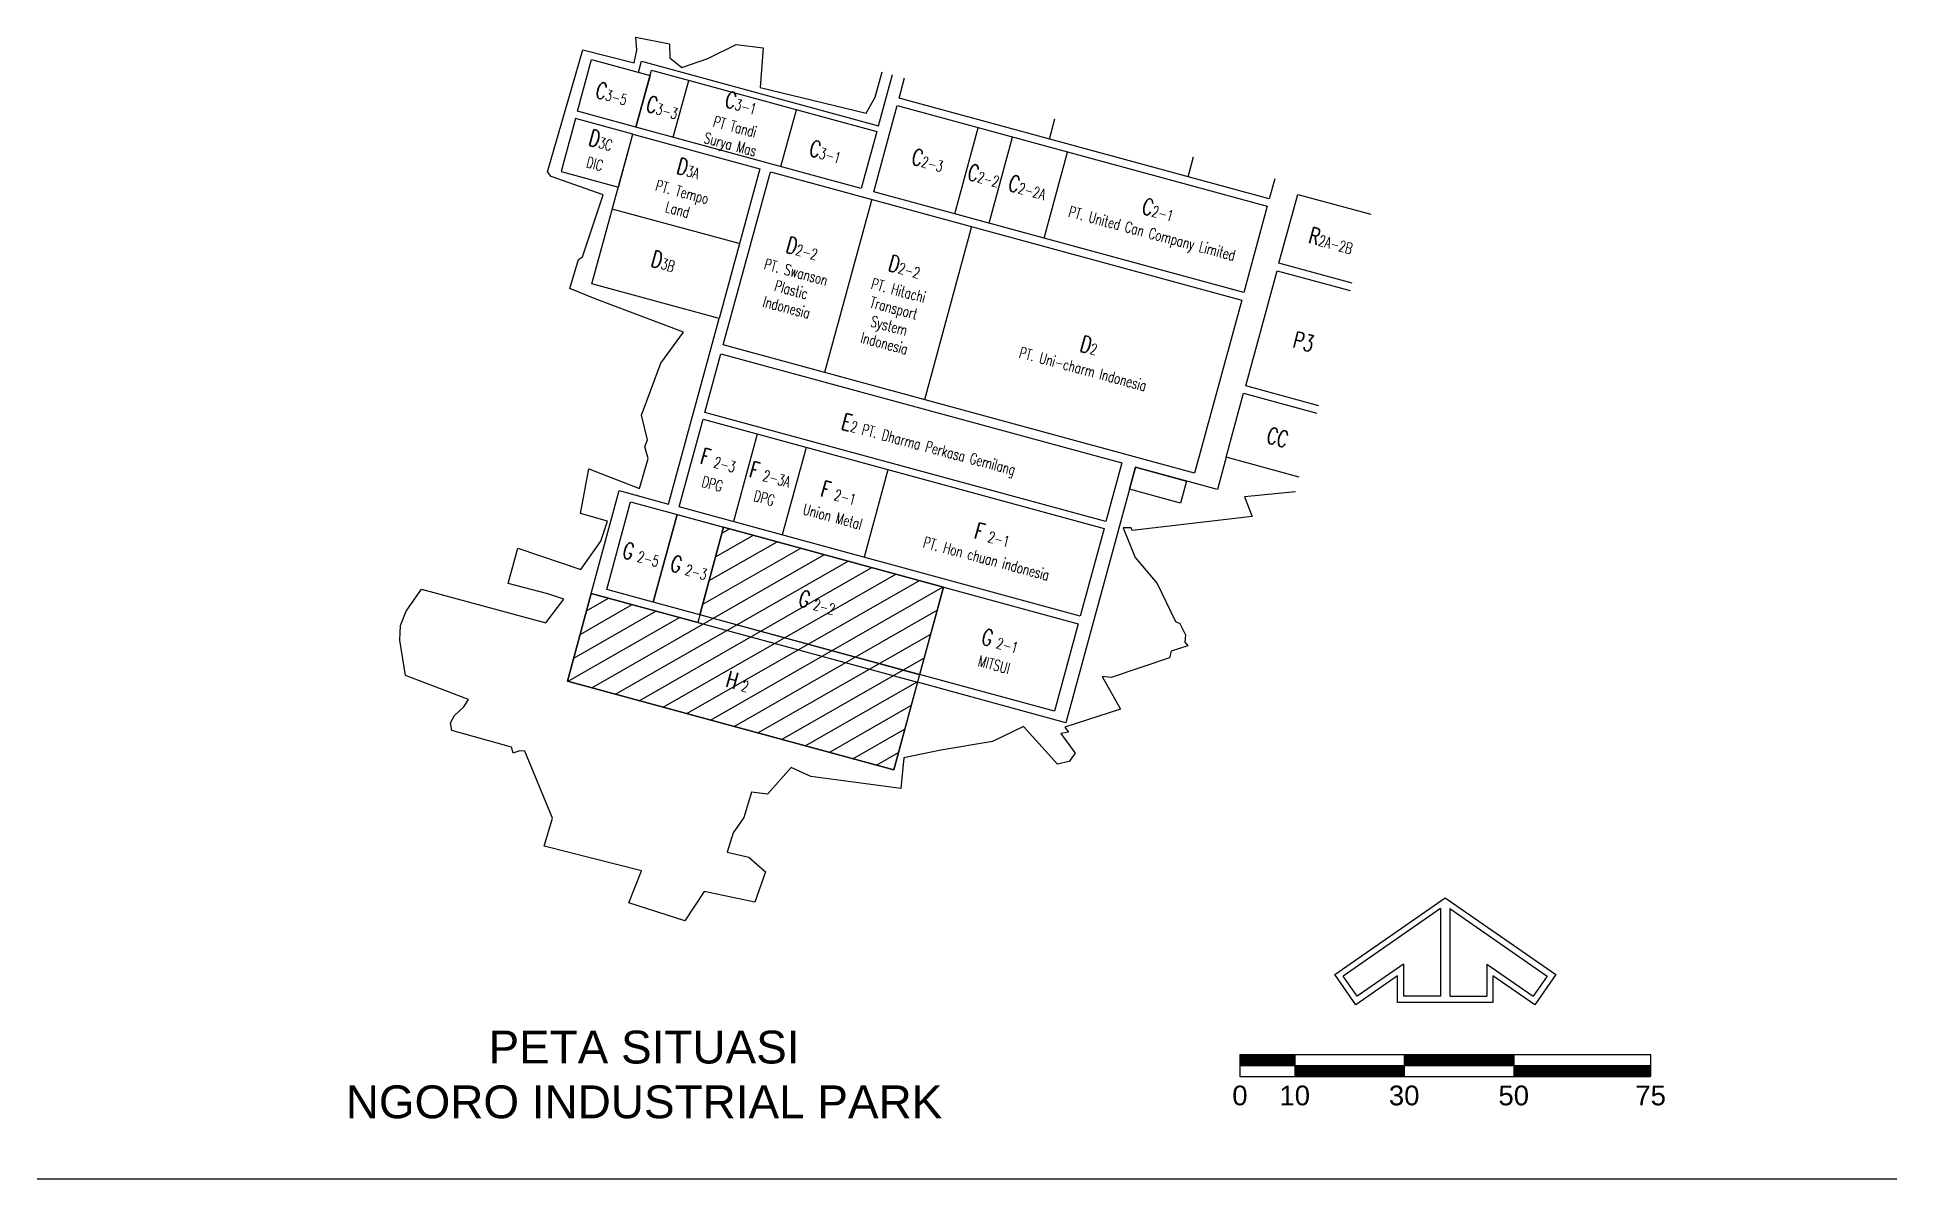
# Model space of a CAD drawing. Header units: millimetres. Extents: x 52029 to 181395, y -167683 to -9934.
# Drawn here: x 170364 to 181395, y -42977 to -36207 of the extents above; entities that cross this region are included whole.
import ezdxf

# ---------------------------------------------------------------- set-up
doc = ezdxf.new("R2010")
doc.units = ezdxf.units.MM
doc.header["$LTSCALE"] = 3
for name, color, linetype in [('DDG tepi', 8, 'Continuous'), ('KOP', 8, 'Continuous'), ('TABEL', 8, 'Continuous')]:
    doc.layers.add(name, color=color, linetype=linetype)
doc.layers.add('teks1', color=8, linetype='Continuous', lineweight=20)
doc.styles.add('kop arial', font='arial.ttf')
doc.styles.add('ROMANS', font='romans.shx', dxfattribs={"width": 0.8})
pattern_1 = [(45, (-23776161.764, 18193554.6244), (-4.3053592339, 4.3053592339), [])]

msp = doc.modelspace()

# ---------------------------------------------------------------- texts
at = {"layer": 'KOP', "attachment_point": 5, "style": 'kop arial'}
for s, insert, char_height in [('{\\H1.2x;PETA SITUASI\\PNGORO INDUSTRIAL PARK\\P}', (173964, -42360), 162.37), ('{\\H1.2x;0\\P}', (177499, -42484), 97.4), ('{\\H1.2x;10\\P}', (177824, -42484), 97.4), ('{\\H1.2x;30\\P}', (178473, -42484), 97.4), ('{\\H1.2x;50\\P}', (179123, -42484), 97.4), ('{\\H1.2x;75\\P}', (179935, -42484), 97.4)]:
    msp.add_mtext(s, dxfattribs=dict(at, insert=insert, char_height=char_height))
at = {"layer": 'teks1', "char_height": 64.95, "attachment_point": 5, "rotation": 345, "style": 'ROMANS'}
for s, insert in [('{\\W0.7;\\H1.5x;C\\H0.666667x;3-5\\P}', (173774, -36541)), ('{\\W0.7;\\H1.5x;C\\H0.666667x;3-3\\P}', (174074, -36623)), ('{\\W0.7;\\H1.5x;C\\H0.666667x;3-1\\PPT Tandi\\PSurya Mas\\P}', (174508, -36722)), ('{\\W0.7;\\H1.5x;D\\H0.666667x;3C\\PDIC\\P}', (173693, -36880)), ('{\\W0.7;\\H1.5x;C\\H0.666667x;3-1\\P}', (175042, -36886)), ('{\\W0.7;\\H1.5x;D\\H0.666667x;3A\\PPT. Tempo\\PLand\\P}', (174198, -37099)), ('{\\W0.7;\\H1.5x;C\\H0.666667x;2-3\\P}', (175649, -36936)), ('{\\W0.7;\\H1.5x;C\\H0.666667x;2-2\\P}', (175981, -37027)), ('{\\W0.7;\\H1.5x;C\\H0.666667x;2-2A\\P}', (176240, -37097)), ('{\\W0.7;\\H1.5x;C\\H0.666667x;2-1\\PPT. United Can Company Limited\\P}', (176996, -37303)), ('{\\W0.7;\\H1.5x;D\\H0.666667x;2-2\\PPT. Swanson\\PPlastic\\PIndonesia\\P}', (174859, -37626)), ('{\\W0.7;\\H1.5x;R\\H0.666667x;2A-2B\\P}', (178041, -37413)), ('{\\W0.7;\\H1.5x;D\\H0.666667x;3B\\P}', (174080, -37535)), ('{\\W0.7;\\H1.5x;D\\H0.666667x;2-2\\PPT. Hitachi\\PTransport\\PSystem\\PIndonesia\\P}', (175453, -37787)), ('{\\W0.7;\\H1.5x;D\\H0.666667x;2\\PPT. Uni-charm Indonesia\\P}', (176589, -38097)), ('{\\W0.7;\\H1.5x;P3\\P}', (177877, -38013)), ('{\\W0.7;\\H1.5x;E\\H0.666667x;2 PT. Dharma Perkasa Gemilang\\P}', (175653, -38631)), ('{\\W0.7;\\H1.5x;CC\\P}', (177723, -38580)), ('{\\W0.7;\\H1.5x;F\\H0.666667x; 2-3\\PDPG\\P}', (174390, -38778)), ('{\\W0.7;\\H1.5x;F\\H0.666667x; 2-3A\\PDPG\\P}', (174698, -38862)), ('{\\W0.7;\\H1.5x;F\\H0.666667x; 2-1\\PUnion Metal\\P}', (175104, -38972)), ('{\\W0.7;\\H1.5x;F\\H0.666667x; 2-1\\PPT. Hon chuan indonesia\\P}', (176016, -39221)), ('{\\W0.7;\\H1.5x;G\\H0.666667x; 2-5\\P}', (173949, -39274)), ('{\\W0.7;\\H1.5x;G\\H0.666667x; 2-3\\P}', (174233, -39352)), ('{\\W0.7;\\H1.5x;G\\H0.666667x; 2-2\\P}', (174993, -39559)), ('{\\W0.7;\\H1.5x;G\\H0.666667x; 2-1\\PMITSUI\\P}', (176062, -39850)), ('{\\W0.7;\\H1.5x;H\\H0.666667x; 2\\P}', (174522, -40028))]:
    msp.add_mtext(s, dxfattribs=dict(at, insert=insert))

# ---------------------------------------------------------------- hatches: boundary and pattern name
h = msp.add_hatch()
h.set_pattern_fill('ANSI31', color=256, scale=32.473053, angle=164.7737, style=0)
h.set_pattern_definition([(209.7737, (178349.48, -34766.31), (51.198, -89.4918), [])])
h.paths.add_polyline_path([(175446, -40553), (175741, -39468), (174436, -39113), (174283, -39678), (173651, -39506), (173510, -40026)])
h = msp.add_hatch()
h.set_pattern_fill('ANSI31', color=256, scale=48.709579, angle=360, style=0)
h.set_pattern_definition(pattern_1)
h.paths.add_polyline_path([(177824, -42240), (177499, -42240), (177499, -42305), (177824, -42305)])
h = msp.add_hatch()
h.set_pattern_fill('ANSI31', color=256, scale=48.709579, angle=360, style=0)
h.set_pattern_definition(pattern_1)
h.paths.add_polyline_path([(179123, -42305), (178473, -42305), (178473, -42240), (179123, -42240)])
h = msp.add_hatch()
h.set_pattern_fill('ANSI31', color=256, scale=48.709579, angle=360, style=0)
h.set_pattern_definition(pattern_1)
h.paths.add_polyline_path([(177824, -42305), (178473, -42305), (178473, -42370), (177824, -42370)])
h = msp.add_hatch()
h.set_pattern_fill('ANSI31', color=256, scale=48.709579, angle=360, style=0)
h.set_pattern_definition([(45, (-23774862.842, 18193554.6244), (-4.3053592339, 4.3053592339), [])])
h.paths.add_polyline_path([(179123, -42305), (179935, -42305), (179935, -42370), (179123, -42370)])

# ---------------------------------------------------------------- linework, layer by layer
for p, q in [((174137, -36800), (174229, -36463)), ((174776, -36974), (174868, -36637)), ((176369, -36811), (176401, -36692)), ((175808, -37255), (175947, -36744)), ((176011, -37310), (176150, -36799)), ((176337, -37399), (176476, -36888)), ((177191, -37035), (177224, -36916)), ((175315, -37168), (175035, -38195)), ((174529, -37431), (173776, -37226)), ((175907, -37329), (175628, -38357)), ((174636, -38561), (174494, -39080)), ((174925, -38640), (174783, -39159)), ((175410, -38772), (175269, -39291)), ((177499, -42240), (177499, -42370)), ((177499, -42240), (179935, -42240)), ((177824, -42240), (177824, -42370)), ((178473, -42240), (178473, -42370)), ((179123, -42240), (179123, -42370)), ((179123, -42240), (179123, -42370)), ((179935, -42240), (179935, -42370)), ((177499, -42305), (179935, -42305)), ((177499, -42370), (179935, -42370)), ((170364, -42977), (181395, -42977))]:
    msp.add_line(p, q)
for points in [[(177828, -38903), (177525, -38932), (177571, -39050), (176859, -39133), (176853, -39117), (176807, -39117), (176877, -39292), (177008, -39447), (177117, -39673), (177142, -39684), (177175, -39751), (177173, -39794), (177189, -39817), (177091, -39849), (177081, -39887), (176736, -40004), (176681, -39999), (176791, -40193), (176460, -40299), (176481, -40328), (176436, -40337), (176521, -40454), (176486, -40503), (176417, -40518), (176216, -40296), (176031, -40383), (175725, -40436), (175505, -40481), (175487, -40662), (174953, -40591), (174837, -40538), (174696, -40696), (174602, -40685), (174557, -40834), (174493, -40926), (174457, -41041), (174585, -41069), (174684, -41156), (174622, -41336), (174320, -41274), (174207, -41448), (173874, -41341), (173950, -41151), (173372, -41004), (173422, -40839), (173256, -40441), (173226, -40440), (173187, -40453), (173177, -40418), (172823, -40319), (172817, -40274), (172840, -40230), (172896, -40178), (172922, -40134), (172549, -39992), (172516, -39783), (172520, -39697), (172554, -39611), (172645, -39481), (173381, -39681), (173488, -39540), (173393, -39508), (173159, -39446), (173215, -39237), (173590, -39364), (173707, -39195), (173748, -39077), (173588, -39032), (173636, -38767), (173937, -38884), (173988, -38705), (173969, -38637), (173984, -38595), (173949, -38449), (174064, -38141), (174198, -37957), (173675, -37758), (173524, -37698), (173575, -37526), (173600, -37510), (173721, -37142), (173413, -37033), (173391, -37006), (173602, -36281), (173906, -36359), (173922, -36283), (173916, -36207), (174115, -36247), (174117, -36330), (174188, -36387), (174343, -36334), (174511, -36251), (174671, -36271), (174653, -36506), (175282, -36657), (175336, -36563), (175377, -36413)], [(173931, -36415), (173949, -36350), (175354, -36732), (175437, -36429)], [(177705, -37047), (177673, -37166), (175478, -36569), (175510, -36449)], [(178164, -37666), (177730, -37548), (177842, -37139), (178276, -37257)], [(177967, -38393), (177533, -38275), (177719, -37592), (178153, -37710)], [(173651, -39506), (173817, -38896), (174109, -38976), (174409, -37875)], [(177851, -38817), (177417, -38698), (177521, -38319), (177955, -38437)], [(177417, -38698), (177365, -38890), (176879, -38757), (176467, -40273), (175587, -40033)]]:
    msp.add_lwpolyline(points)
for points in [[(173916, -36740), (173570, -36646), (173653, -36339), (174000, -36434)], [(175253, -37104), (173916, -36740), (174008, -36403), (175345, -36767)], [(177522, -37722), (175327, -37124), (175466, -36613), (177661, -37210)], [(173897, -36782), (173558, -36690), (173473, -37003), (173812, -37096)], [(174409, -37875), (173655, -37670), (173897, -36782), (174650, -36987)], [(177230, -38793), (174434, -38032), (174714, -37005), (177510, -37766)], [(176704, -39080), (174325, -38433), (174420, -38085), (176799, -38732)], [(176552, -39641), (174173, -38993), (174314, -38473), (176693, -39121)], [(176879, -38757), (177182, -38840), (177146, -38970), (176844, -38888)], [(174019, -39558), (173743, -39483), (173884, -38963), (174160, -39038)], [(176398, -40205), (174019, -39558), (174160, -39038), (176540, -39686)], [(174295, -39633), (174019, -39558), (174160, -39038), (174436, -39113)], [(175446, -40553), (175741, -39468), (174436, -39113), (174283, -39678), (173651, -39506), (173510, -40026)], [(175599, -39988), (174295, -39633), (174436, -39113), (175741, -39468)], [(175446, -40553), (173510, -40026), (173651, -39506), (175587, -40033)]]:
    msp.add_lwpolyline(points, close=True)
at = {"layer": 'DDG tepi'}
msp.add_lwpolyline([(179248, -41946), (179000, -41774), (179000, -41932), (178434, -41932), (178434, -41774), (178186, -41946), (178061, -41766), (178717, -41311), (179373, -41766)], close=True, dxfattribs=at)
at = {"layer": 'TABEL', "color": 4}
for p, q in [((178689, -41375), (178112, -41775)), ((178689, -41375), (178689, -41895)), ((178744, -41375), (178744, -41895)), ((178744, -41375), (179322, -41775)), ((178195, -41895), (178112, -41775, 0)), ((178470, -41704), (178195, -41895)), ((178470, -41704), (178470, -41895)), ((178963, -41704), (178963, -41895)), ((178963, -41704), (179239, -41895)), ((179322, -41775), (179239, -41895)), ((178689, -41895), (178470, -41895)), ((178744, -41895), (178963, -41895))]:
    msp.add_line(p, q, dxfattribs=at)

msp.set_redraw_order([(e.dxf.handle, doc.entitydb.next_handle()) for e in msp.query("TEXT MTEXT ATTDEF DIMENSION ARC_DIMENSION")])  # texts and dimensions are drawn at this point

doc.saveas('drawing.dxf')
